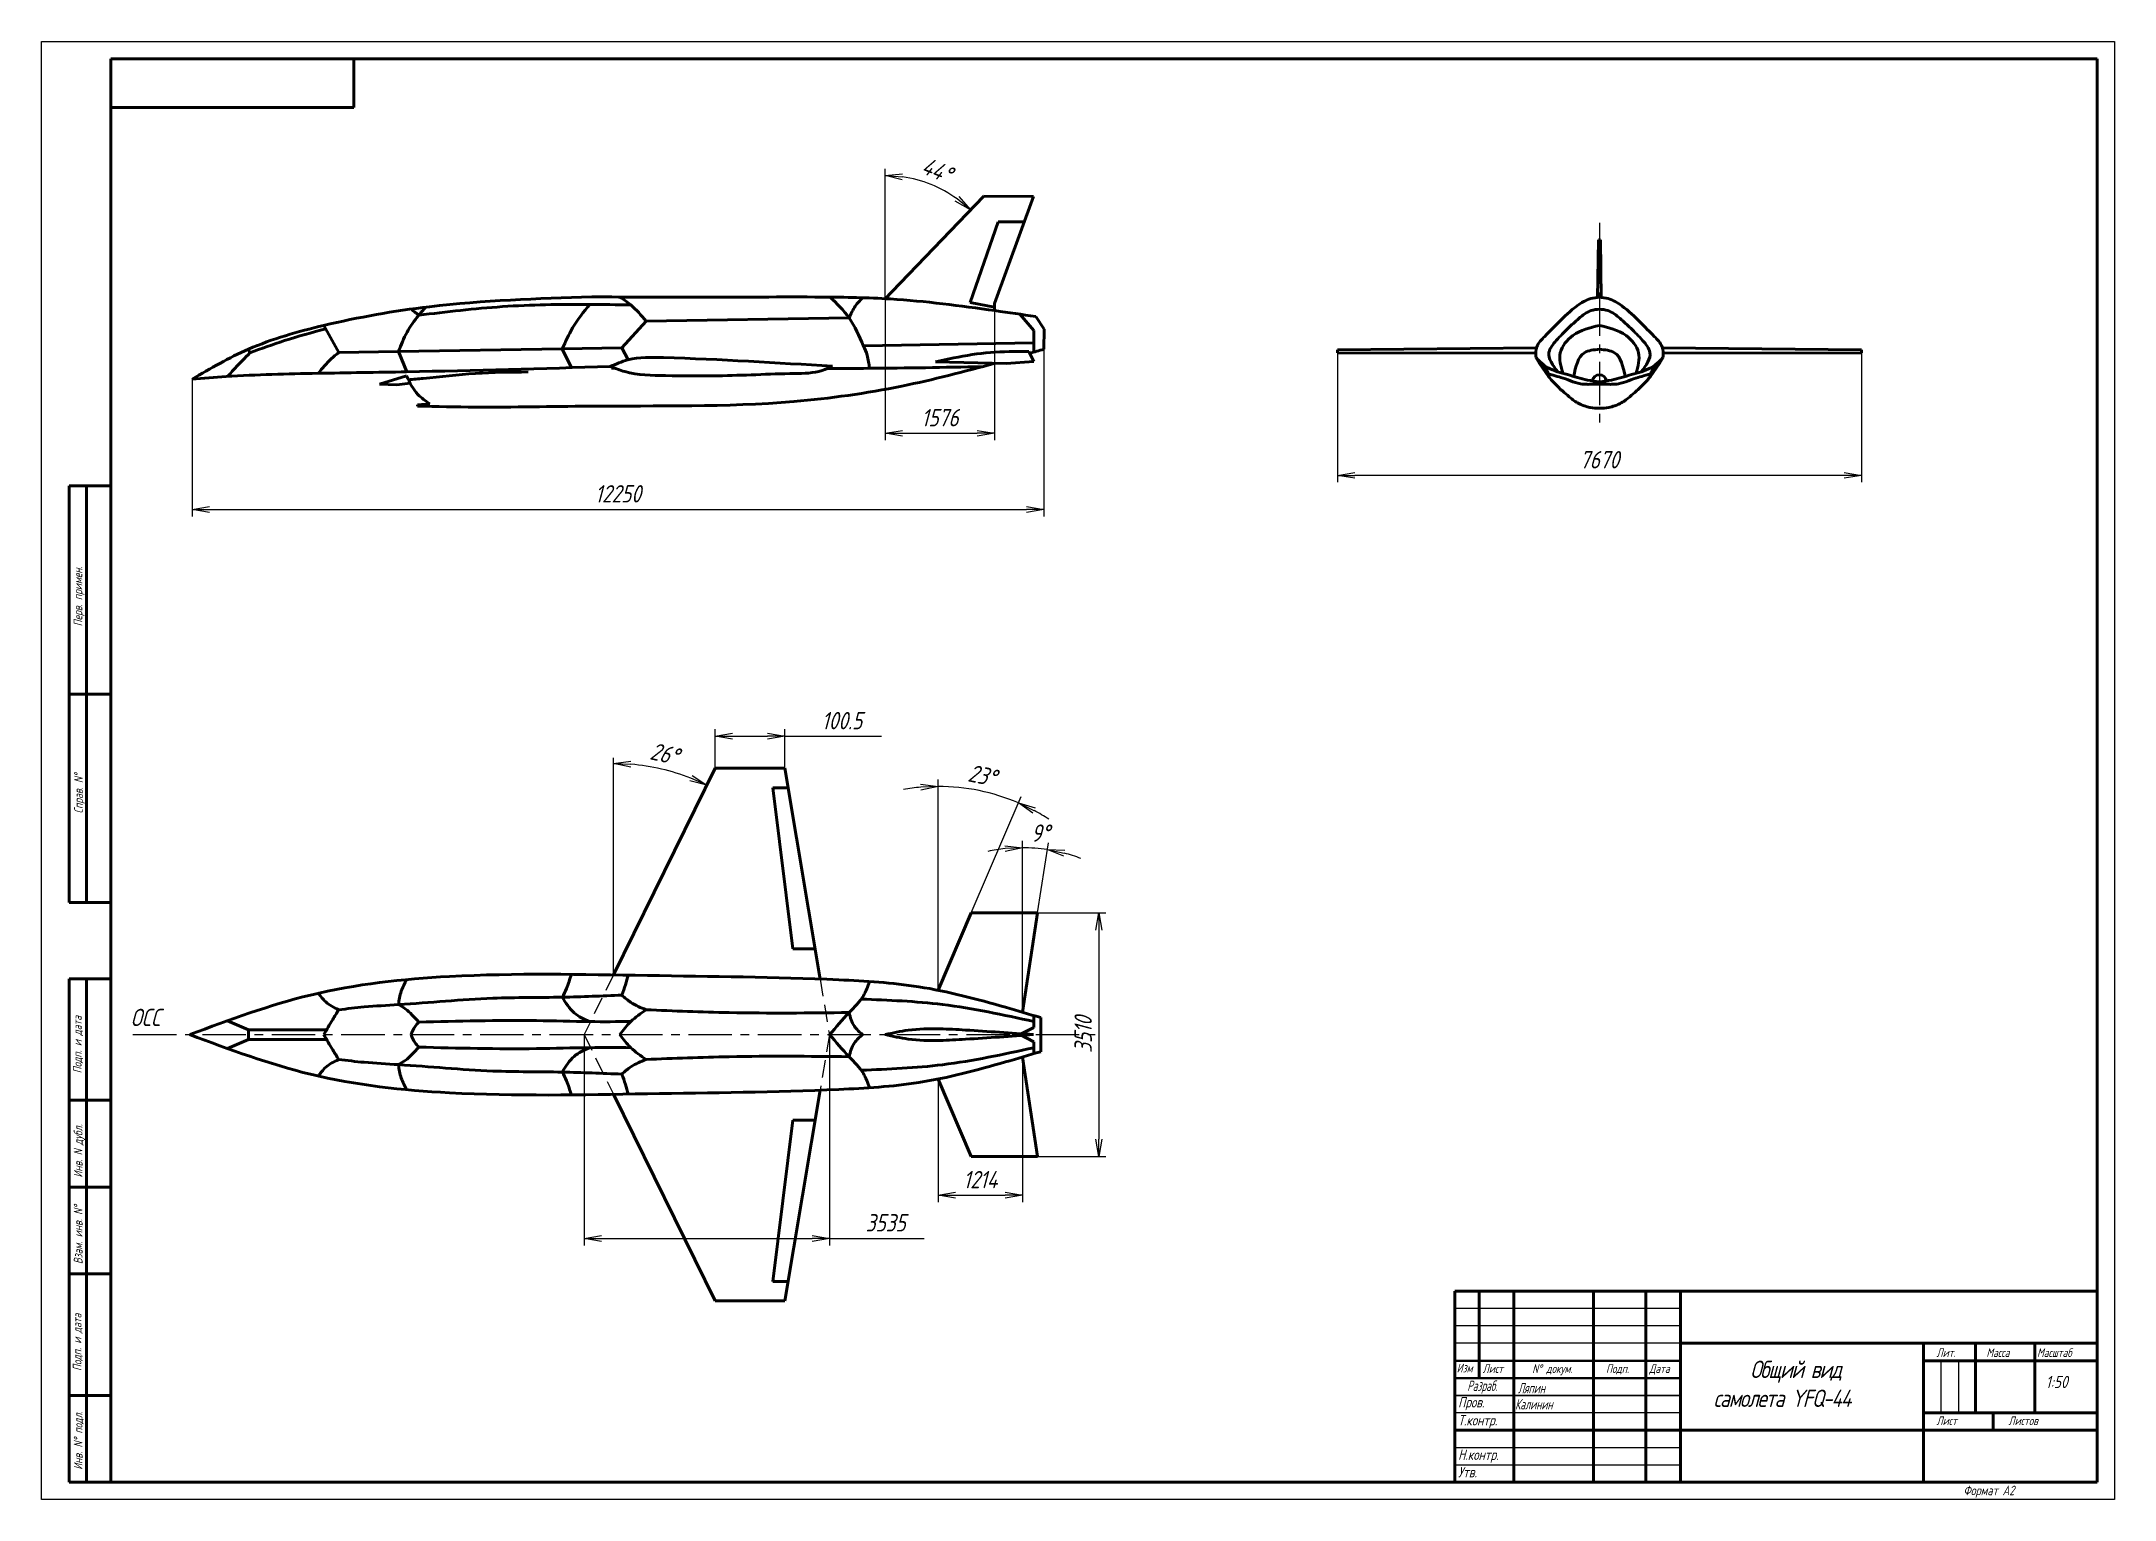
# Model space of a CAD drawing. Header units: millimetres. Extents: x 39448 to 67040, y 20141 to 39640.
# Drawn here: x 40185 to 40782, y 20141 to 20561 of the extents above; entities that cross this region are included whole.
import ezdxf
from ezdxf.enums import TextEntityAlignment as Align

# ---------------------------------------------------------------- set-up
doc = ezdxf.new("R2010")
doc.units = ezdxf.units.MM
doc.linetypes.add('CENTER', pattern=[2, 1.25, -0.25, 0.25, -0.25])
doc.linetypes.add('DASHED', pattern=[0.75, 0.5, -0.25])
for name, color, linetype, lineweight in [('_axes (Оси)', 6, 'CENTER', 30), ('_basic (Основной)', 4, 'Continuous', 60), ('_contour (Тонкий)', 7, 'Continuous', 30), ('_invisible (Невидимый)', 1, 'DASHED', 30), ('_remote (Тонкий)', 9, 'Continuous', 30), ('_text (Надписи)', 2, 'Continuous', 30)]:
    doc.layers.add(name, color=color, linetype=linetype, lineweight=lineweight)
doc.styles.add('ESKD', font='eskd.shx', dxfattribs={"oblique": 15, "height": 5})
doc.styles.add('стиль рамки', font='romans.shx', dxfattribs={"width": 0.75, "oblique": 15, "height": 3.5})
doc.dimstyles.new('ESKD', dxfattribs={"dimtxt": 5, "dimasz": 5, "dimexe": 2, "dimexo": 0, "dimgap": 2, "dimtad": 1, "dimtoh": 1, "dimzin": 12, "dimdsep": 46, "dimtxsty": 'ESKD', "dimblk1": 'OPEN', "dimblk2": 'OPEN', "dimsah": 1, "dimcen": 5, "dimclrd": 256, "dimclre": 256, "dimclrt": 2, "dimadec": 0, "dimazin": 0, "dimtfac": 1, "dimtmove": 0, "dimatfit": 3, "dimldrblk": 'OPEN', "dimfxl": 1, "dimtolj": 1, "dimtzin": 12, "dimlwd": -1, "dimlwe": -1, "dimarcsym": 0})

msp = doc.modelspace()

# ---------------------------------------------------------------- texts
at = {"layer": '_contour (Тонкий)', "color": 2, "transparency": 33554687, "insert": (40657.391, 20181.019), "char_height": 5, "attachment_point": 1, "style": 'ESKD'}
msp.add_mtext_dynamic_manual_height_columns('\\pi20.082;{\\T0.9;Общий вид\\P\\pi9.5306;самолета YFQ-44}', width=70.09073, gutter_width=12.5, heights=[25.222], dxfattribs=at)
at = {"layer": '_text (Надписи)', "transparency": 33554687, "style": 'стиль рамки', "oblique": 15, "width": 0.75}
for s, p in [('Перв. примен.', (40197.143, 20392.531)), ('Справ. N%%d', (40197.299, 20338.646)), ('Подп. и дата', (40196.964, 20263.789)), ('Инв. N дубл.', (40197.209, 20233.764)), ('Взам. инв. N%%d', (40197.209, 20208.837)), ('Подп. и дата', (40196.914, 20178.052)), ('Инв. N%%d подл.', (40197.209, 20149.586))]:
    msp.add_text(s, height=2.5, rotation=90, dxfattribs=at).set_placement(p)
at = {"layer": '_text (Надписи)', "transparency": 33554687, "oblique": 15}
for s, height, style, width, p in [('Лит.', 2.5, 'стиль рамки', 0.75, (40731.109, 20182.084)), ('Масса', 2.5, 'стиль рамки', 0.75, (40745.483, 20182.084)), ('Масштаб', 2.5, 'стиль рамки', 0.75, (40760.075, 20182.084)), ('Изм', 2.5, 'стиль рамки', 0.75, (40592.936, 20177.631)), ('Лист', 2.5, 'стиль рамки', 0.75, (40600.411, 20177.48)), ('N%%d докум. ', 2.5, 'стиль рамки', 0.75, (40614.695, 20177.48)), ('Подп.', 2.5, 'стиль рамки', 0.75, (40635.948, 20177.48)), ('Дата', 2.5, 'стиль рамки', 0.75, (40648.399, 20177.48)), ('Ляпин', 3, 'ESKD', 0.8, (40610.587, 20171.621)), ('Пров.', 3, 'стиль рамки', 0.75, (40593.353, 20167.548)), ('Калинин', 3, 'ESKD', 0.8, (40609.761, 20166.964)), ('Т.контр.', 3, 'стиль рамки', 0.75, (40593.353, 20162.353)), ('Лист', 2.5, 'стиль рамки', 0.75, (40731.109, 20162.47)), ('Листов', 2.5, 'стиль рамки', 0.75, (40751.833, 20162.47)), ('Н.контр.', 3, 'стиль рамки', 0.75, (40593.353, 20152.431)), ('Утв.', 3, 'стиль рамки', 0.75, (40593.353, 20147.411)), ('Формат А2', 2.75, 'стиль рамки', 0.75, (40738.855, 20142.269))]:
    msp.add_text(s, height=height, dxfattribs=dict(at, style=style, width=width)).set_placement(p)
at = {"layer": '_text (Надписи)', "transparency": 33554687, "style": 'ESKD', "oblique": 15, "width": 0.8}
msp.add_text('Разраб.', height=3, dxfattribs=at).set_placement((40600.295, 20172.308), align=Align.CENTER)
at = {"layer": '_text (Надписи)', "transparency": 33554687, "attachment_point": 1, "style": 'ESKD'}
for s, width, heights, insert, char_height in [('ОСС', 15.93486, [0], (40211.086, 20282.379), 5), ('1:50', 13.49994, [7.477], (40762.571, 20176.651), 3.5)]:
    msp.add_mtext_dynamic_manual_height_columns(s, width=width, gutter_width=25, heights=heights, dxfattribs=dict(at, insert=insert, char_height=char_height))

# ---------------------------------------------------------------- blocks, each defined once
blk = doc.blocks.new('_OPEN')
at = {"color": 0, "linetype": 'ByBlock'}
for p, q in [((-1, 0.17), (0, 0)), ((0, 0), (-1, -0.17)), ((0, 0), (-1, 0))]:
    blk.add_line(p, q, dxfattribs=at)
blk = doc.blocks.new('*D90')
at = {"layer": '_contour (Тонкий)', "transparency": 16777216}
for p, q in [((40558.63, 20471.36), (40558.63, 20434.03)), ((40709.49, 20471.36), (40709.49, 20434.03)), ((40704.49, 20436.03), (40563.63, 20436.03))]:
    blk.add_line(p, q, dxfattribs=at)
at = {"layer": 'Defpoints', "color": 0, "transparency": 16777216}
for p in [(40558.63, 20471.36), (40709.49, 20471.36), (40558.63, 20436.03)]:
    blk.add_point(p, dxfattribs=at)
at = {"layer": '_contour (Тонкий)', "transparency": 16777216, "xscale": 5, "yscale": 5, "zscale": 5, "rotation": 180}
blk.add_blockref('_OPEN', (40558.63, 20436.03), dxfattribs=at)
at = {"layer": '_contour (Тонкий)', "transparency": 16777216, "xscale": 5, "yscale": 5, "zscale": 5}
blk.add_blockref('_OPEN', (40709.49, 20436.03), dxfattribs=at)
at = {"layer": '_contour (Тонкий)', "color": 2, "transparency": 16777216, "insert": (40634.06, 20440.53), "char_height": 5, "attachment_point": 5, "style": 'ESKD'}
blk.add_mtext('\\A1;7670', dxfattribs=at)
blk = doc.blocks.new('*D92')
at = {"layer": '_contour (Тонкий)', "transparency": 16777216}
for p, q in [((40472.27, 20310.04), (40491.88, 20310.04)), ((40489.88, 20305.04), (40489.88, 20244.83)), ((40472.27, 20239.83), (40491.88, 20239.83))]:
    blk.add_line(p, q, dxfattribs=at)
at = {"layer": 'Defpoints', "color": 0, "transparency": 16777216}
for p in [(40472.27, 20310.04), (40472.27, 20239.83), (40489.88, 20239.83)]:
    blk.add_point(p, dxfattribs=at)
at = {"layer": '_contour (Тонкий)', "transparency": 16777216, "xscale": 5, "yscale": 5, "zscale": 5}
for p, rotation in [((40489.88, 20310.04), 90), ((40489.88, 20239.83), 270)]:
    blk.add_blockref('_OPEN', p, dxfattribs=dict(at, rotation=rotation))
at = {"layer": '_contour (Тонкий)', "color": 2, "transparency": 16777216, "insert": (40485.38, 20274.94), "char_height": 5, "attachment_point": 5, "rotation": 90, "style": 'ESKD'}
blk.add_mtext('\\A1;3510', dxfattribs=at)
blk = doc.blocks.new('*D93')
at = {"layer": '_contour (Тонкий)', "transparency": 16777216}
for p, q in [((40474.05, 20472.35), (40474.05, 20424.22)), ((40228.75, 20463.78), (40228.75, 20424.22)), ((40233.75, 20426.22), (40469.05, 20426.22))]:
    blk.add_line(p, q, dxfattribs=at)
at = {"layer": 'Defpoints', "color": 0, "transparency": 16777216}
for p in [(40474.05, 20472.35), (40228.75, 20463.78), (40474.05, 20426.22)]:
    blk.add_point(p, dxfattribs=at)
at = {"layer": '_contour (Тонкий)', "transparency": 16777216, "xscale": 5, "yscale": 5, "zscale": 5, "rotation": 180}
blk.add_blockref('_OPEN', (40228.75, 20426.22), dxfattribs=at)
at = {"layer": '_contour (Тонкий)', "transparency": 16777216, "xscale": 5, "yscale": 5, "zscale": 5}
blk.add_blockref('_OPEN', (40474.05, 20426.22), dxfattribs=at)
at = {"layer": '_contour (Тонкий)', "color": 2, "transparency": 16777216, "insert": (40351.4, 20430.72), "char_height": 5, "attachment_point": 5, "style": 'ESKD'}
blk.add_mtext('\\A1;12250', dxfattribs=at)
blk = doc.blocks.new('*D94')
at = {"layer": '_contour (Тонкий)', "transparency": 16777216}
blk.add_line((40428.35, 20516.82), (40428.35, 20524.36), dxfattribs=at)
blk.add_arc((40428.35, 20486.93), 35.43, 54.24371, 81.9073, dxfattribs=at)
at = {"layer": 'Defpoints', "color": 0, "transparency": 16777216}
for p in [(40428.35, 20516.82), (40445.66, 20517.84), (40456.75, 20516.49), (40428.35, 20486.93), (40430.29, 20488.94)]:
    blk.add_point(p, dxfattribs=at)
at = {"layer": '_contour (Тонкий)', "transparency": 16777216, "xscale": 5, "yscale": 5, "zscale": 5}
for p, rotation in [((40428.35, 20522.36), 175.9536508953191), ((40452.9, 20512.48), 320.1973565058998)]:
    blk.add_blockref('_OPEN', p, dxfattribs=dict(at, rotation=rotation))
at = {"layer": '_contour (Тонкий)', "color": 2, "transparency": 16777216, "insert": (40443.26, 20523.97), "char_height": 5, "attachment_point": 5, "rotation": 338.0755, "style": 'ESKD'}
blk.add_mtext('\\A1;44°', dxfattribs=at)
blk = doc.blocks.new('*D95')
at = {"layer": '_contour (Тонкий)', "transparency": 16777216}
for p, q in [((40428.35, 20486.93), (40428.35, 20446.15)), ((40459.89, 20483.49), (40459.89, 20446.15)), ((40433.35, 20448.15), (40454.89, 20448.15))]:
    blk.add_line(p, q, dxfattribs=at)
at = {"layer": 'Defpoints', "color": 0, "transparency": 16777216}
for p in [(40428.35, 20486.93), (40459.89, 20483.49), (40459.89, 20448.15)]:
    blk.add_point(p, dxfattribs=at)
at = {"layer": '_contour (Тонкий)', "transparency": 16777216, "xscale": 5, "yscale": 5, "zscale": 5, "rotation": 180}
blk.add_blockref('_OPEN', (40428.35, 20448.15), dxfattribs=at)
at = {"layer": '_contour (Тонкий)', "transparency": 16777216, "xscale": 5, "yscale": 5, "zscale": 5}
blk.add_blockref('_OPEN', (40459.89, 20448.15), dxfattribs=at)
at = {"layer": '_contour (Тонкий)', "color": 2, "transparency": 16777216, "insert": (40444.12, 20452.65), "char_height": 5, "attachment_point": 5, "style": 'ESKD'}
blk.add_mtext('\\A1;1576', dxfattribs=at)
blk = doc.blocks.new('*D96')
at = {"layer": '_contour (Тонкий)', "transparency": 16777216}
blk.add_arc((40350.12, 20292.13), 60.89, 68.52124, 85.29419, dxfattribs=at)
at = {"layer": 'Defpoints', "color": 0, "transparency": 16777216}
for p in [(40350.12, 20354.69), (40368.39, 20350.22), (40379.39, 20351.66), (40350.12, 20292.13), (40350.12, 20292.13)]:
    blk.add_point(p, dxfattribs=at)
at = {"layer": '_contour (Тонкий)', "transparency": 16777216, "xscale": 5, "yscale": 5, "zscale": 5}
for p, rotation in [((40350.12, 20353.03), 177.6470962214442), ((40376.99, 20346.78), 336.1683317879716)]:
    blk.add_blockref('_OPEN', p, dxfattribs=dict(at, rotation=rotation))
at = {"layer": '_contour (Тонкий)', "color": 2, "transparency": 16777216, "insert": (40364.8, 20355.86), "char_height": 5, "attachment_point": 5, "rotation": 347.02885, "style": 'ESKD'}
blk.add_mtext('\\A1;26°', dxfattribs=at)
blk = doc.blocks.new('*D98')
at = {"layer": '_contour (Тонкий)', "transparency": 16777216}
for p, q in [((40443.6, 20306.56), (40443.6, 20348.41)), ((40453.16, 20310.04), (40467.5, 20343.51))]:
    blk.add_line(p, q, dxfattribs=at)
for start, end in [(94.8822, 99.76439), (66.8105, 90), (57.04611, 61.92831)]:
    blk.add_arc((40443.6, 20287.72), 58.7, start, end, dxfattribs=at)
at = {"layer": 'Defpoints', "color": 0, "transparency": 16777216}
for p in [(40459.24, 20344.29), (40453.16, 20310.04), (40443.6, 20306.56), (40443.6, 20287.72), (40443.6, 20287.72)]:
    blk.add_point(p, dxfattribs=at)
at = {"layer": '_contour (Тонкий)', "transparency": 16777216, "xscale": 5, "yscale": 5, "zscale": 5}
for p, rotation in [((40443.6, 20346.41), 2.441097572996773), ((40466.71, 20341.67), 154.3694053383898)]:
    blk.add_blockref('_OPEN', p, dxfattribs=dict(at, rotation=rotation))
at = {"layer": '_contour (Тонкий)', "color": 2, "transparency": 16777216, "insert": (40456.3, 20349.62), "char_height": 5, "attachment_point": 5, "rotation": 348.40525, "style": 'ESKD'}
blk.add_mtext('\\A1;23°', dxfattribs=at)
blk = doc.blocks.new('*D99')
at = {"layer": '_contour (Тонкий)', "transparency": 16777216}
for p, q in [((40467.88, 20305.84), (40467.88, 20330.77)), ((40472.27, 20310.04), (40475.36, 20330.2))]:
    blk.add_line(p, q, dxfattribs=at)
for start, end in [(96.05013, 102.10026), (81.28898, 90), (69.18872, 75.23885)]:
    blk.add_arc((40467.88, 20281.4), 47.37, start, end, dxfattribs=at)
at = {"layer": 'Defpoints', "color": 0, "transparency": 16777216}
for p in [(40470.28, 20328.71), (40472.27, 20310.04), (40467.88, 20305.84), (40467.88, 20281.4), (40467.88, 20281.4)]:
    blk.add_point(p, dxfattribs=at)
at = {"layer": '_contour (Тонкий)', "transparency": 16777216, "xscale": 5, "yscale": 5, "zscale": 5}
for p, rotation in [((40467.88, 20328.77), 3.02506498882603), ((40475.05, 20328.22), 168.2639109094766)]:
    blk.add_blockref('_OPEN', p, dxfattribs=dict(at, rotation=rotation))
at = {"layer": '_contour (Тонкий)', "color": 2, "transparency": 16777216, "insert": (40473.05, 20332.99), "char_height": 5, "attachment_point": 5, "style": 'ESKD'}
blk.add_mtext('\\A1;9°', dxfattribs=at)
blk = doc.blocks.new('*D100')
at = {"layer": '_contour (Тонкий)', "transparency": 16777216}
for p, q in [((40341.66, 20274.94), (40341.66, 20214.24)), ((40412.37, 20274.94), (40412.37, 20214.24)), ((40346.66, 20216.24), (40407.37, 20216.24)), ((40412.37, 20216.24), (40439.61, 20216.24))]:
    blk.add_line(p, q, dxfattribs=at)
at = {"layer": 'Defpoints', "color": 0, "transparency": 16777216}
for p in [(40341.66, 20274.94), (40412.37, 20274.94), (40412.37, 20216.24)]:
    blk.add_point(p, dxfattribs=at)
at = {"layer": '_contour (Тонкий)', "transparency": 16777216, "xscale": 5, "yscale": 5, "zscale": 5, "rotation": 180}
blk.add_blockref('_OPEN', (40341.66, 20216.24), dxfattribs=at)
at = {"layer": '_contour (Тонкий)', "transparency": 16777216, "xscale": 5, "yscale": 5, "zscale": 5}
blk.add_blockref('_OPEN', (40412.37, 20216.24), dxfattribs=at)
at = {"layer": '_contour (Тонкий)', "color": 2, "transparency": 16777216, "insert": (40428.49, 20220.74), "char_height": 5, "attachment_point": 5, "style": 'ESKD'}
blk.add_mtext('\\A1;3535', dxfattribs=at)
blk = doc.blocks.new('*D102')
at = {"layer": '_contour (Тонкий)', "transparency": 16777216}
for p, q in [((40467.88, 20268.48), (40467.88, 20226.67)), ((40443.6, 20262.15), (40443.6, 20226.67)), ((40448.6, 20228.67), (40462.88, 20228.67))]:
    blk.add_line(p, q, dxfattribs=at)
at = {"layer": 'Defpoints', "color": 0, "transparency": 16777216}
for p in [(40467.88, 20268.48), (40443.6, 20262.15), (40467.88, 20228.67)]:
    blk.add_point(p, dxfattribs=at)
at = {"layer": '_contour (Тонкий)', "transparency": 16777216, "xscale": 5, "yscale": 5, "zscale": 5, "rotation": 180}
blk.add_blockref('_OPEN', (40443.6, 20228.67), dxfattribs=at)
at = {"layer": '_contour (Тонкий)', "transparency": 16777216, "xscale": 5, "yscale": 5, "zscale": 5}
blk.add_blockref('_OPEN', (40467.88, 20228.67), dxfattribs=at)
at = {"layer": '_contour (Тонкий)', "color": 2, "transparency": 16777216, "insert": (40455.74, 20233.17), "char_height": 5, "attachment_point": 5, "style": 'ESKD'}
blk.add_mtext('\\A1;1214', dxfattribs=at)
blk = doc.blocks.new('*D188')
at = {"layer": '_contour (Тонкий)', "transparency": 16777216}
for p, q in [((40379.39, 20351.66), (40379.39, 20362.88)), ((40384.39, 20360.88), (40394.49, 20360.88)), ((40399.49, 20351.66), (40399.49, 20362.88)), ((40399.49, 20360.88), (40427.32, 20360.88))]:
    blk.add_line(p, q, dxfattribs=at)
at = {"layer": 'Defpoints', "color": 0, "transparency": 16777216}
for p in [(40399.49, 20360.88), (40379.39, 20351.66), (40399.49, 20351.66)]:
    blk.add_point(p, dxfattribs=at)
at = {"layer": '_contour (Тонкий)', "transparency": 16777216, "xscale": 5, "yscale": 5, "zscale": 5, "rotation": 180}
blk.add_blockref('_OPEN', (40379.39, 20360.88), dxfattribs=at)
at = {"layer": '_contour (Тонкий)', "transparency": 16777216, "xscale": 5, "yscale": 5, "zscale": 5}
blk.add_blockref('_OPEN', (40399.49, 20360.88), dxfattribs=at)
at = {"layer": '_contour (Тонкий)', "color": 2, "transparency": 16777216, "insert": (40415.9, 20365.38), "char_height": 5, "attachment_point": 5, "style": 'ESKD'}
blk.add_mtext('\\A1;100.5', dxfattribs=at)

# ---------------------------------------------------------------- dimensions: what is measured, and where the dimension line sits
at = {"layer": '_contour (Тонкий)', "transparency": 33554687}
dim = msp.add_angular_dim_2l(base=(40445.656, 20517.844), line1=((40456.753, 20516.491), (40430.285, 20488.937)), line2=((40428.354, 20486.927), (40428.354, 20516.821)), dimstyle='ESKD', dxfattribs=at)
dim.commit()
dim.dimension.update_dxf_attribs({"geometry": '*D94', "text_midpoint": (40443.263, 20523.968)})
for base, p1, p2, text, picture, middle in [((40459.891, 20448.148), (40428.354, 20486.927), (40459.891, 20483.488), '1576', '*D95', (40444.122, 20448.148)), ((40474.054, 20426.22), (40228.75, 20463.776), (40474.054, 20472.355), '12250', '*D93', (40351.402, 20426.22)), ((40412.372, 20216.241), (40341.664, 20274.936), (40412.372, 20274.936), '3535', '*D100', (40428.495, 20216.241))]:
    dim = msp.add_linear_dim(base=base, p1=p1, p2=p2, text=text, dimstyle='ESKD', dxfattribs=at)
    dim.commit()
    dim.dimension.update_dxf_attribs({"geometry": picture, "text_midpoint": middle, "dimtype": 160})
dim = msp.add_linear_dim(base=(40558.629, 20436.031), p1=(40709.49, 20471.357), p2=(40558.629, 20471.357), angle=180, text='7670', dimstyle='ESKD', dxfattribs=at)
dim.commit()
dim.dimension.update_dxf_attribs({"geometry": '*D90', "text_midpoint": (40634.06, 20436.031), "dimtype": 161})
for base, p1, p2, text, picture, middle in [((40399.49, 20360.88), (40379.392, 20351.661), (40399.49, 20351.661), '100.5', '*D188', (40415.904, 20365.38)), ((40467.879, 20228.665), (40443.596, 20262.154), (40467.879, 20268.476), '1214', '*D102', (40455.737, 20233.165))]:
    dim = msp.add_linear_dim(base=base, p1=p1, p2=p2, text=text, dimstyle='ESKD', dxfattribs=at)
    dim.commit()
    dim.dimension.update_dxf_attribs({"geometry": picture, "text_midpoint": middle})
for base, line1, line2, picture, middle in [((40368.386, 20350.221), ((40379.392, 20351.661), (40350.119, 20292.13)), ((40350.119, 20292.13), (40350.119, 20354.687)), '*D96', (40363.787, 20351.471)), ((40459.242, 20344.291), ((40453.16, 20310.044), (40443.596, 20287.718)), ((40443.596, 20287.718), (40443.596, 20306.562)), '*D98', (40455.393, 20345.217)), ((40470.279, 20328.708), ((40472.268, 20310.044), (40467.879, 20281.396)), ((40467.879, 20281.396), (40467.879, 20305.835)), '*D99', (40473.047, 20328.486))]:
    dim = msp.add_angular_dim_2l(base=base, line1=line1, line2=line2, dimstyle='ESKD', dxfattribs=at)
    dim.commit()
    dim.dimension.update_dxf_attribs({"geometry": picture, "text_midpoint": middle, "dimtype": 162})
dim = msp.add_linear_dim(base=(40489.88, 20239.828), p1=(40472.268, 20310.044), p2=(40472.268, 20239.828), angle=90, text='3510', dimstyle='ESKD', dxfattribs=at)
dim.commit()
dim.dimension.update_dxf_attribs({"geometry": '*D92', "text_midpoint": (40485.38, 20274.936)})

# ---------------------------------------------------------------- linework, layer by layer
at = {"layer": '_axes (Оси)', "ltscale": 10, "transparency": 33554687}
for p, q in [((40634.06, 20508.726), (40634.06, 20450.118)), ((40211.736, 20274.936), (40488.824, 20274.936))]:
    msp.add_line(p, q, dxfattribs=at)
at = {"layer": '_basic (Основной)', "transparency": 33554687}
for p, q in [((40205.391, 20186.019), (40205.391, 20556.019)), ((40777.391, 20556.019), (40205.391, 20556.019)), ((40275.391, 20542.019), (40275.391, 20556.019)), ((40777.391, 20146.019), (40777.391, 20556.019)), ((40275.391, 20542.019), (40205.391, 20542.019)), ((40456.753, 20516.491), (40430.285, 20488.937)), ((40471.102, 20516.375), (40456.753, 20516.491)), ((40471.102, 20516.375), (40459.891, 20485.516)), ((40460.899, 20509.106), (40452.884, 20485.866)), ((40468.461, 20509.106), (40460.899, 20509.106)), ((40633.773, 20503.85), (40633.54, 20487.058)), ((40633.773, 20503.85), (40634.06, 20503.847)), ((40634.346, 20503.85), (40634.06, 20503.847)), ((40634.346, 20503.85), (40634.579, 20487.058)), ((40430.285, 20488.937), (40428.354, 20486.927)), ((40452.884, 20485.866), (40459.891, 20484.502)), ((40459.891, 20485.516), (40459.891, 20483.488)), ((40270.989, 20471.446), (40266.717, 20479.222)), ((40352.532, 20472.724), (40359.495, 20480.487)), ((40359.495, 20480.487), (40417.988, 20481.361)), ((40471.139, 20477.802), (40467.11, 20482.462)), ((40471.139, 20474.231), (40471.139, 20477.802)), ((40474.172, 20478.144), (40471.73, 20481.798)), ((40474.054, 20472.355), (40474.172, 20478.144)), ((40245.412, 20471.341), (40244.969, 20472.354)), ((40270.989, 20471.446), (40288.199, 20471.715)), ((40288.199, 20471.715), (40335.387, 20472.455)), ((40288.199, 20471.715), (40290.567, 20465.863)), ((40335.387, 20472.455), (40352.532, 20472.724)), ((40337.992, 20467.048), (40335.387, 20472.455)), ((40352.532, 20472.724), (40354.385, 20469.311)), ((40422.079, 20473.36), (40471.139, 20474.231)), ((40471.192, 20468.797), (40469.737, 20471.747)), ((40471.139, 20474.231), (40471.139, 20471.515)), ((40558.629, 20471.357), (40558.641, 20472.23)), ((40615.727, 20471.268), (40558.629, 20471.357)), ((40558.641, 20472.23), (40615.954, 20472.784)), ((40709.478, 20472.23), (40652.165, 20472.784)), ((40652.392, 20471.268), (40709.49, 20471.357)), ((40709.49, 20471.357), (40709.478, 20472.23)), ((40311.963, 20465.485), (40311.957, 20466.336)), ((40442.862, 20468.722), (40463.236, 20468.284)), ((40463.236, 20468.284), (40471.192, 20468.797)), ((40615.702, 20470.119), (40616.761, 20468.25)), ((40616.761, 20468.25), (40619.356, 20464.506)), ((40619.511, 20465.066), (40617.919, 20467.92)), ((40648.608, 20465.066), (40650.2, 20467.92)), ((40651.358, 20468.25), (40648.763, 20464.506)), ((40652.417, 20470.119), (40651.358, 20468.25)), ((40290.547, 20464.667), (40282.772, 20462.301)), ((40282.772, 20462.301), (40287.74, 20462.12)), ((40287.74, 20462.12), (40291.612, 20462.549)), ((40297.224, 20456.654), (40293.68, 20456.344)), ((40293.68, 20456.344), (40293.713, 20455.973)), ((40193.391, 20433.019), (40193.391, 20313.019)), ((40205.391, 20433.019), (40193.391, 20433.019)), ((40198.391, 20313.019), (40198.391, 20433.019)), ((40205.391, 20373.019), (40193.391, 20373.019)), ((40379.392, 20351.661), (40350.119, 20292.13)), ((40379.392, 20351.661), (40399.49, 20351.661)), ((40400.431, 20346.019), (40395.968, 20346.019)), ((40401.74, 20299.612), (40395.968, 20346.019)), ((40399.49, 20351.661), (40409.615, 20290.946)), ((40205.391, 20313.019), (40193.391, 20313.019)), ((40453.16, 20310.044), (40443.596, 20287.718)), ((40453.16, 20310.044), (40472.268, 20310.044)), ((40472.268, 20310.044), (40467.879, 20281.396)), ((40408.17, 20299.612), (40401.74, 20299.612)), ((40193.391, 20146.019), (40193.391, 20291.019)), ((40205.391, 20291.019), (40193.391, 20291.019)), ((40198.391, 20146.019), (40198.391, 20291.019)), ((40471.139, 20280.438), (40471.139, 20276.999)), ((40244.969, 20276.336), (40238.976, 20278.932)), ((40244.969, 20274.936), (40244.969, 20276.336)), ((40244.969, 20276.336), (40267.517, 20276.336)), ((40244.969, 20274.936), (40244.969, 20273.536)), ((40471.139, 20276.999), (40467.11, 20274.936)), ((40471.139, 20272.873), (40467.11, 20274.936)), ((40473.145, 20279.846), (40473.145, 20274.936)), ((40473.145, 20270.026), (40473.145, 20274.936)), ((40244.969, 20273.536), (40238.976, 20270.94)), ((40244.969, 20273.536), (40267.517, 20273.536)), ((40472.268, 20239.828), (40467.879, 20268.476)), ((40471.139, 20269.434), (40471.139, 20272.873)), ((40379.392, 20198.211), (40350.119, 20257.741)), ((40399.49, 20198.211), (40409.615, 20258.926)), ((40453.16, 20239.828), (40443.596, 20262.154)), ((40205.391, 20256.019), (40193.391, 20256.019)), ((40401.74, 20250.26), (40395.968, 20203.853)), ((40408.17, 20250.26), (40401.74, 20250.26)), ((40453.16, 20239.828), (40472.268, 20239.828)), ((40205.391, 20231.019), (40193.391, 20231.019)), ((40205.391, 20206.019), (40193.391, 20206.019)), ((40400.431, 20203.853), (40395.968, 20203.853)), ((40379.392, 20198.211), (40399.49, 20198.211)), ((40592.391, 20201.019), (40592.391, 20146.019)), ((40777.391, 20201.019), (40592.391, 20201.019)), ((40599.391, 20176.019), (40599.391, 20201.019)), ((40609.391, 20201.019), (40609.391, 20146.019)), ((40632.391, 20146.019), (40632.391, 20201.019)), ((40647.391, 20201.019), (40647.391, 20146.019)), ((40657.391, 20201.019), (40657.391, 20146.019)), ((40205.391, 20146.019), (40205.391, 20186.019)), ((40657.391, 20186.019), (40777.391, 20186.019)), ((40727.391, 20186.019), (40727.391, 20146.019)), ((40742.391, 20186.019), (40742.391, 20166.019)), ((40759.391, 20186.019), (40759.391, 20166.019)), ((40727.391, 20181.019), (40777.391, 20181.019)), ((40205.391, 20171.019), (40193.391, 20171.019)), ((40657.391, 20161.019), (40592.391, 20161.019)), ((40777.391, 20161.019), (40657.391, 20161.019)), ((40777.391, 20166.019), (40727.391, 20166.019)), ((40747.391, 20166.019), (40747.391, 20161.019)), ((40777.391, 20146.019), (40193.391, 20146.019)), ((40727.391, 20146.019), (40727.391, 20146.019))]:
    msp.add_line(p, q, dxfattribs=at)
at = {"layer": '_basic (Основной)', "lineweight": 50, "transparency": 33554687}
for p, q in [((40657.391, 20181.019), (40592.391, 20181.019)), ((40657.391, 20176.019), (40592.391, 20176.019))]:
    msp.add_line(p, q, dxfattribs=at)
at = {"layer": '_basic (Основной)', "transparency": 33554687}
for start, end in [(90, 172.510283), (7.489717, 90)]:
    msp.add_arc((40634.06, 20462.984), 2.008, start, end, dxfattribs=at)
for points in [[(40228.75, 20463.776), (40244.975, 20472.357), (40266.633, 20479.203), (40297.143, 20484.606), (40343.85, 20487.448)], [(40343.85, 20487.448), (40374.894, 20487.332), (40410.363, 20487.391), (40429.856, 20486.839), (40459.959, 20483.479), (40471.73, 20481.798)], [(40634.06, 20487.398), (40631.553, 20486.941), (40627.628, 20484.885), (40622.253, 20480.056), (40618.286, 20476.071), (40616.04, 20473.051), (40615.702, 20470.119)], [(40634.06, 20483.921), (40631.654, 20483.482), (40628.142, 20481.22), (40625.004, 20478.386), (40621.635, 20474.885), (40619.518, 20471.468), (40622.048, 20465.863)], [(40634.06, 20487.398), (40636.566, 20486.941), (40640.491, 20484.885), (40645.866, 20480.056), (40649.833, 20476.071), (40652.079, 20473.051), (40652.417, 20470.119)], [(40634.06, 20483.921), (40636.465, 20483.482), (40639.977, 20481.22), (40643.116, 20478.386), (40646.484, 20474.885), (40648.601, 20471.468), (40646.071, 20465.863)], [(40634.06, 20479.222), (40626.406, 20476.281), (40622.79, 20471.334), (40623.511, 20465.428)], [(40634.06, 20479.222), (40641.714, 20476.281), (40645.329, 20471.334), (40644.608, 20465.428)], [(40442.862, 20468.722), (40453.386, 20470.809), (40464.095, 20471.687), (40469.737, 20471.747)], [(40634.06, 20472.354), (40629.72, 20471.341), (40626.651, 20464.525)], [(40634.06, 20472.354), (40638.399, 20471.341), (40641.468, 20464.525)], [(40228.75, 20463.776), (40238.587, 20464.501), (40264.96, 20465.425), (40290.554, 20465.862), (40349.212, 20467.376)], [(40349.212, 20467.376), (40354.225, 20469.269), (40364.528, 20469.96), (40413.17, 20467.462)], [(40349.212, 20467.376), (40353.389, 20465.905), (40365.084, 20464.757), (40380.169, 20464.713), (40402.262, 20465.37), (40410.204, 20466.232), (40413.17, 20467.462)], [(40615.702, 20470.119), (40616.994, 20468.721), (40619.245, 20467.038), (40624.815, 20465.063), (40630.619, 20463.493), (40634.06, 20462.984)], [(40619.356, 20464.506), (40619.445, 20464.995), (40620.695, 20464.915), (40622.929, 20464.251), (40625.721, 20463.281), (40628.596, 20462.403), (40630.466, 20462.256), (40632.016, 20462.263), (40634.06, 20462.301)], [(40652.417, 20470.119), (40651.125, 20468.721), (40648.874, 20467.038), (40643.304, 20465.063), (40637.5, 20463.493), (40634.06, 20462.984)], [(40648.763, 20464.506), (40648.674, 20464.995), (40647.424, 20464.915), (40645.19, 20464.251), (40642.398, 20463.281), (40639.523, 20462.403), (40637.653, 20462.256), (40636.103, 20462.263), (40634.06, 20462.301)], [(40297.224, 20456.654), (40293.811, 20459.356), (40290.547, 20464.667)], [(40619.356, 20464.506), (40621.571, 20462.084), (40623.859, 20459.923), (40625.786, 20458.294), (40628.496, 20456.517), (40629.648, 20456.083), (40631.369, 20455.553), (40634.06, 20455.375)], [(40648.763, 20464.506), (40646.548, 20462.084), (40644.26, 20459.923), (40642.333, 20458.294), (40639.623, 20456.517), (40638.471, 20456.083), (40636.75, 20455.553), (40634.06, 20455.375)], [(40228.117, 20274.936), (40262.899, 20286.351), (40302.875, 20291.689), (40359.962, 20291.973), (40415.005, 20290.722), (40438.015, 20288.72), (40463.028, 20282.804), (40473.145, 20279.846)], [(40337.992, 20292.288), (40336.554, 20288.218), (40335.387, 20285.729)], [(40354.385, 20292.062), (40353.571, 20289.302), (40352.532, 20286.315)], [(40265.152, 20286.88), (40267.237, 20284.355), (40270.989, 20282.096)], [(40270.989, 20282.096), (40278.314, 20282.905), (40288.199, 20283.572), (40315.338, 20285.415), (40335.387, 20285.729), (40352.532, 20286.315)], [(40290.567, 20290.796), (40289.004, 20287.47), (40288.199, 20283.572)], [(40352.532, 20286.315), (40355.135, 20284.204), (40359.495, 20282.1)], [(40423.808, 20290.241), (40422.079, 20286.108), (40417.988, 20281.301), (40412.372, 20274.936)], [(40270.989, 20282.096), (40269.255, 20279.3), (40266.717, 20274.936)], [(40288.199, 20283.572), (40290.123, 20282.389), (40294.035, 20278.53)], [(40335.387, 20285.729), (40338.802, 20281.19), (40343.289, 20278.691)], [(40359.495, 20282.1), (40355.108, 20278.692), (40351.91, 20274.936)], [(40359.495, 20282.1), (40383.439, 20281.287), (40417.988, 20281.287)], [(40417.975, 20281.287), (40419.491, 20277.338), (40421.877, 20274.936)], [(40421.481, 20285.191), (40444.881, 20283.6), (40471.139, 20278.718)], [(40228.117, 20274.936), (40262.899, 20263.521), (40302.875, 20258.183), (40359.962, 20257.899), (40415.005, 20259.15), (40438.015, 20261.152), (40463.028, 20267.068), (40473.145, 20270.026)], [(40270.989, 20267.776), (40269.255, 20270.572), (40266.717, 20274.936)], [(40294.035, 20278.53), (40292.999, 20277.279), (40291.82, 20274.936)], [(40294.035, 20271.342), (40292.999, 20272.593), (40291.82, 20274.936)], [(40294.035, 20278.53), (40327.964, 20278.97), (40343.289, 20278.691), (40355.108, 20278.691)], [(40359.495, 20267.771), (40355.108, 20271.18), (40351.91, 20274.936)], [(40423.808, 20259.631), (40422.079, 20263.764), (40417.988, 20268.571), (40412.372, 20274.936)], [(40417.975, 20268.585), (40419.491, 20272.534), (40421.877, 20274.936)], [(40428.354, 20274.936), (40434.987, 20276.212), (40444.086, 20276.606), (40451.5, 20276.259), (40471.102, 20274.936)], [(40428.354, 20274.936), (40434.987, 20273.66), (40444.086, 20273.266), (40451.5, 20273.613), (40471.102, 20274.936)], [(40288.199, 20266.3), (40290.123, 20267.483), (40294.035, 20271.342)], [(40294.035, 20271.342), (40327.964, 20270.902), (40343.289, 20271.181), (40355.108, 20271.181)], [(40335.387, 20264.143), (40338.802, 20268.682), (40343.289, 20271.181)], [(40359.495, 20267.771), (40383.439, 20268.585), (40417.988, 20268.585)], [(40421.481, 20264.681), (40444.881, 20266.272), (40471.139, 20271.154)], [(40265.152, 20262.992), (40267.237, 20265.517), (40270.989, 20267.776)], [(40270.989, 20267.776), (40278.314, 20266.967), (40288.199, 20266.3), (40315.338, 20264.457), (40335.387, 20264.143), (40352.532, 20263.557)], [(40290.567, 20259.076), (40289.004, 20262.402), (40288.199, 20266.3)], [(40337.992, 20257.584), (40336.554, 20261.654), (40335.387, 20264.143)], [(40352.532, 20263.557), (40355.135, 20265.668), (40359.495, 20267.771)], [(40354.385, 20257.81), (40353.571, 20260.57), (40352.532, 20263.557)]]:
    msp.add_spline(points, degree=3, dxfattribs=at)
for points, knots in [([(40288.199, 20471.715), (40288.945, 20473.603), (40290.412, 20477.315), (40293.361, 20481.452), (40295.367, 20483.7), (40296.084, 20484.478)], [0, 0, 0, 0, 303.5313971, 596.7193579, 755.45897, 755.45897, 755.45897, 755.45897]), ([(40294.035, 20482.151), (40293.731, 20482.398), (40292.998, 20482.994), (40292.256, 20483.58), (40291.82, 20483.921)], [0, 0, 0, 0, 58.7067146, 141.7917525, 141.7917525, 141.7917525, 141.7917525]), ([(40355.108, 20485.108), (40351.066, 20485.176), (40338.754, 20485.38), (40318.322, 20485.061), (40302.067, 20483.143), (40294.035, 20482.151)], [0, 0, 0, 0, 606.4323706, 1847.3410137, 3060.5329684, 3060.5329684, 3060.5329684, 3060.5329684]), ([(40335.387, 20472.455), (40336.304, 20474.514), (40338.363, 20479.135), (40341.507, 20483.094), (40343.289, 20485.265)], [0, 0, 0, 0, 336.8150723, 755.6358169, 755.6358169, 755.6358169, 755.6358169]), ([(40359.495, 20480.487), (40358.106, 20482.116), (40355.857, 20484.752), (40353.028, 20486.698), (40351.91, 20487.398)], [0, 0, 0, 0, 318.6061213, 515.958695, 515.958695, 515.958695, 515.958695]), ([(40423.808, 20466.869), (40423.696, 20468.146), (40423.417, 20470.406), (40421.23, 20475.207), (40418.574, 20481.516), (40414.469, 20485.535), (40412.372, 20487.375)], [50.97177, 50.97177, 50.97177, 50.97177, 241.3936787, 391.388349, 838.417587, 1251.7384732, 1251.7384732, 1251.7384732, 1251.7384732]), ([(40417.988, 20481.361), (40418.508, 20482.55), (40419.463, 20484.735), (40421.098, 20486.445), (40421.877, 20487.199)], [0, 0, 0, 0, 192.6911428, 353.8665503, 353.8665503, 353.8665503, 353.8665503]), ([(40245.412, 20471.341), (40248.714, 20472.553), (40255.891, 20475.187), (40263.272, 20477.177), (40267.267, 20478.221)], [0, 0, 0, 0, 527.3123029, 1146.2291834, 1146.2291834, 1146.2291834, 1146.2291834]), ([(40238.976, 20464.525), (40239.705, 20465.32), (40241.822, 20467.618), (40243.991, 20469.868), (40245.412, 20471.341)], [47.5627413, 47.5627413, 47.5627413, 47.5627413, 209.2374005, 516.2783148, 516.2783148, 516.2783148, 516.2783148]), ([(40265.152, 20465.428), (40265.694, 20466.164), (40267.415, 20468.374), (40269.55, 20470.209), (40270.989, 20471.446)], [98.0380045, 98.0380045, 98.0380045, 98.0380045, 234.9408755, 518.3497217, 518.3497217, 518.3497217, 518.3497217]), ([(40291.093, 20463.553), (40292.506, 20463.68), (40298.931, 20464.263), (40310.386, 20465.677), (40320.504, 20465.77), (40325.583, 20465.817)], [19.9653163, 19.9653163, 19.9653163, 19.9653163, 232.6546423, 987.8526518, 1749.1145275, 1749.1145275, 1749.1145275, 1749.1145275]), ([(40293.68, 20455.973), (40299.236, 20455.849), (40315.73, 20455.484), (40351.847, 20456.376), (40392.983, 20455.408), (40432.051, 20460.957), (40451.113, 20465.884), (40460.002, 20468.354)], [0, 0, 0, 0, 833.4998177, 2474.3280902, 5419.8251673, 6990.2428969, 8373.259182, 8373.259182, 8373.259182, 8373.259182]), ([(40411.764, 20466.826), (40415.723, 20466.829), (40430.556, 20466.873), (40445.389, 20467.134), (40456.263, 20467.326)], [3109.2744666, 3109.2744666, 3109.2744666, 3109.2744666, 3703.0856575, 5334.4020523, 5334.4020523, 5334.4020523, 5334.4020523])]:
    msp.add_open_spline(points, degree=3, knots=knots, dxfattribs=at)
for points in [[(40470.011, 20471.191), (40471.359, 20471.578), (40472.706, 20471.966), (40474.054, 20472.355)], [(40349.578, 20466.872), (40349.891, 20466.872), (40350.204, 20466.872), (40350.518, 20466.873)]]:
    msp.add_open_spline(points, degree=3, dxfattribs=at)
at = {"layer": '_contour (Тонкий)', "transparency": 33554687}
for p, q in [((40185.391, 20141.019), (40185.391, 20561.019)), ((40185.391, 20561.019), (40782.391, 20561.019)), ((40782.391, 20561.019), (40782.391, 20141.019)), ((40428.354, 20486.927), (40428.354, 20516.821)), ((40350.119, 20292.13), (40350.119, 20354.687)), ((40443.596, 20287.718), (40443.596, 20306.562)), ((40467.879, 20281.396), (40467.879, 20305.835)), ((40657.391, 20196.019), (40592.391, 20196.019)), ((40657.391, 20191.019), (40592.391, 20191.019)), ((40657.391, 20186.019), (40592.391, 20186.019)), ((40732.378, 20180.81), (40732.378, 20166.019)), ((40737.456, 20180.81), (40737.456, 20166.019)), ((40592.391, 20171.019), (40657.391, 20171.019)), ((40657.391, 20166.019), (40592.391, 20166.019)), ((40782.391, 20141.019), (40185.391, 20141.019))]:
    msp.add_line(p, q, dxfattribs=at)
for points in [[(40592.391, 20156.019), (40657.391, 20156.019)], [(40592.391, 20151.019), (40657.391, 20151.019)]]:
    msp.add_lwpolyline(points, dxfattribs=at)
at = {"layer": '_invisible (Невидимый)', "ltscale": 10, "transparency": 33554687}
for p, q in [((40350.119, 20292.13), (40341.664, 20274.936)), ((40409.615, 20290.946), (40412.285, 20274.936)), ((40341.664, 20274.936), (40350.119, 20257.741)), ((40412.285, 20274.936), (40409.615, 20258.926))]:
    msp.add_line(p, q, dxfattribs=at)
at = {"layer": '_remote (Тонкий)', "linetype": 'Continuous', "transparency": 33554687}
msp.add_line((40657.391, 20171.019), (40592.391, 20171.019), dxfattribs=at)

msp.set_redraw_order([(e.dxf.handle, doc.entitydb.next_handle()) for e in msp.query("TEXT MTEXT ATTDEF DIMENSION ARC_DIMENSION")])  # texts and dimensions are drawn at this point

doc.saveas('drawing.dxf')
